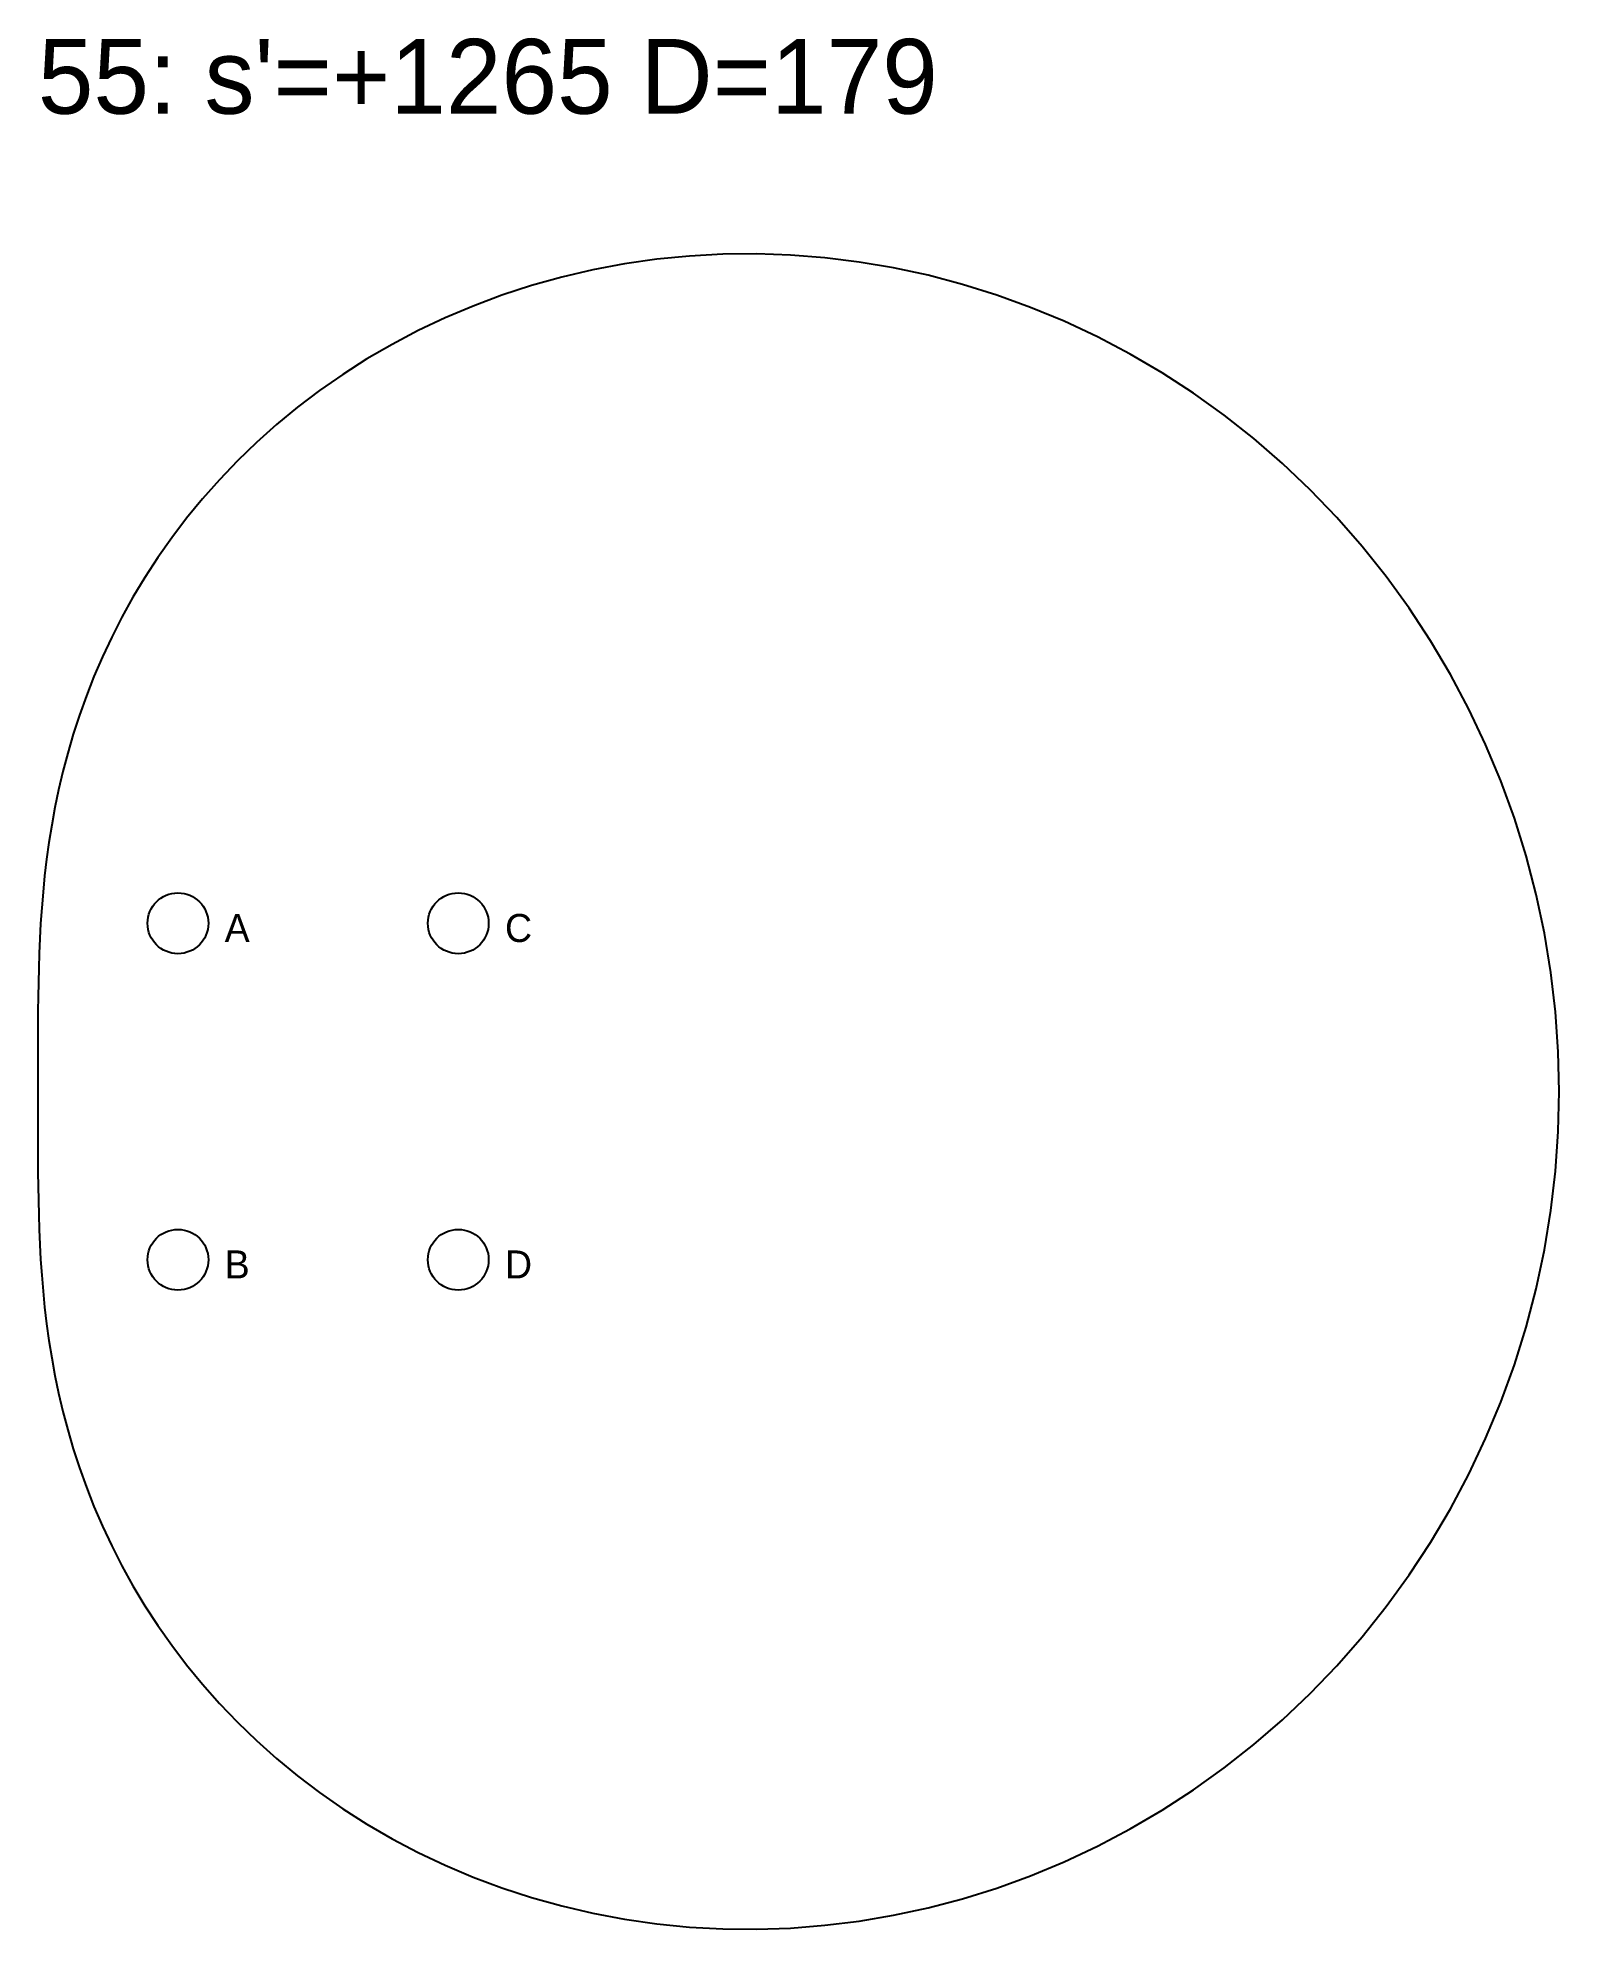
# Model space of a CAD drawing. Header units: millimetres. Extents: x 0 to 2007, y -5243 to 138.
# Drawn here: x 0 to 162.8, y -4489.6 to -4287.3 of the extents above; entities that cross this region are included whole.
import ezdxf

# ---------------------------------------------------------------- set-up
doc = ezdxf.new("R2010")
doc.units = ezdxf.units.MM
for name, color, linetype in [('DOWEL', 5, 'CONTINUOUS'), ('SLAB_55', 3, 'CONTINUOUS'), ('TEXT', 1, 'CONTINUOUS')]:
    doc.layers.add(name, color=color, linetype=linetype)

msp = doc.modelspace()

# ---------------------------------------------------------------- texts
at = {"layer": 'DOWEL'}
for s, p in [('A', (20, -4384)), ('C', (50, -4384)), ('B', (20, -4420)), ('D', (50, -4420))]:
    msp.add_text(s, height=3, dxfattribs=at).set_placement(p)
at = {"layer": 'TEXT'}
msp.add_text("55: s'=+1265 D=179", height=8, dxfattribs=at).set_placement((0, -4295.375))

# ---------------------------------------------------------------- linework, layer by layer
at = {"layer": 'DOWEL'}
for centre in [(15, -4382), (45, -4382), (15, -4418), (45, -4418)]:
    msp.add_circle(centre, 3.25, dxfattribs=at)
at = {"layer": 'SLAB_55'}
msp.add_lwpolyline([(162.828, -4400), (162.729, -4395.739), (162.432, -4391.488), (161.938, -4387.258), (161.248, -4383.059), (160.364, -4378.901), (159.29, -4374.795), (158.028, -4370.749), (156.582, -4366.773), (154.956, -4362.878), (153.157, -4359.072), (151.188, -4355.363), (149.055, -4351.76), (146.766, -4348.272), (144.327, -4344.905), (141.744, -4341.666), (139.026, -4338.563), (136.181, -4335.602), (133.216, -4332.789), (130.14, -4330.127), (126.962, -4327.624), (123.691, -4325.281), (120.335, -4323.104), (116.905, -4321.094), (113.41, -4319.255), (109.858, -4317.589), (106.26, -4316.096), (102.625, -4314.777), (98.962, -4313.633), (95.281, -4312.663), (91.591, -4311.867), (87.901, -4311.242), (84.219, -4310.787), (80.556, -4310.499), (76.918, -4310.375), (73.314, -4310.413), (69.753, -4310.607), (66.241, -4310.954), (62.785, -4311.449), (59.394, -4312.086), (56.072, -4312.861), (52.826, -4313.768), (49.662, -4314.8), (46.584, -4315.951), (43.598, -4317.216), (40.707, -4318.586), (37.915, -4320.055), (35.226, -4321.617), (32.642, -4323.264), (30.165, -4324.988), (27.797, -4326.784), (25.54, -4328.643), (23.394, -4330.56), (21.359, -4332.525), (19.436, -4334.534), (17.624, -4336.579), (15.921, -4338.653), (14.327, -4340.75), (12.84, -4342.864), (11.457, -4344.989), (10.177, -4347.12), (8.995, -4349.251), (7.91, -4351.376), (6.917, -4353.492), (6.013, -4355.594), (5.194, -4357.677), (4.456, -4359.74), (3.795, -4361.777), (3.207, -4363.786), (2.686, -4365.765), (2.228, -4367.712), (1.829, -4369.625), (1.485, -4371.503), (1.19, -4373.345), (0.94, -4375.151), (0.731, -4376.92), (0.558, -4378.652), (0.417, -4380.349), (0.304, -4382.012), (0.216, -4383.64), (0.148, -4385.238), (0.098, -4386.805), (0.061, -4388.345), (0.036, -4389.86), (0.019, -4391.352), (0.009, -4392.824), (0.004, -4394.28), (0.001, -4395.722), (0, -4397.154), (0, -4398.578), (0, -4400), (0, -4401.422), (0, -4402.846), (0.001, -4404.278), (0.004, -4405.72), (0.009, -4407.176), (0.019, -4408.648), (0.036, -4410.14), (0.061, -4411.655), (0.098, -4413.195), (0.148, -4414.762), (0.216, -4416.36), (0.304, -4417.988), (0.417, -4419.651), (0.558, -4421.348), (0.731, -4423.08), (0.94, -4424.849), (1.19, -4426.655), (1.485, -4428.497), (1.829, -4430.375), (2.228, -4432.288), (2.686, -4434.235), (3.207, -4436.214), (3.795, -4438.223), (4.456, -4440.26), (5.194, -4442.323), (6.013, -4444.406), (6.917, -4446.508), (7.91, -4448.624), (8.995, -4450.749), (10.177, -4452.88), (11.457, -4455.011), (12.84, -4457.136), (14.327, -4459.25), (15.921, -4461.347), (17.624, -4463.421), (19.436, -4465.466), (21.359, -4467.475), (23.394, -4469.44), (25.54, -4471.357), (27.797, -4473.216), (30.165, -4475.012), (32.642, -4476.736), (35.226, -4478.383), (37.915, -4479.945), (40.707, -4481.414), (43.598, -4482.784), (46.584, -4484.049), (49.662, -4485.2), (52.826, -4486.232), (56.072, -4487.139), (59.394, -4487.914), (62.785, -4488.551), (66.241, -4489.046), (69.753, -4489.393), (73.314, -4489.587), (76.918, -4489.625), (80.556, -4489.501), (84.219, -4489.213), (87.901, -4488.758), (91.591, -4488.133), (95.281, -4487.337), (98.962, -4486.367), (102.625, -4485.223), (106.26, -4483.904), (109.858, -4482.411), (113.41, -4480.745), (116.905, -4478.906), (120.335, -4476.896), (123.691, -4474.719), (126.962, -4472.376), (130.14, -4469.873), (133.216, -4467.211), (136.181, -4464.398), (139.026, -4461.437), (141.744, -4458.334), (144.327, -4455.095), (146.766, -4451.728), (149.055, -4448.24), (151.188, -4444.637), (153.157, -4440.928), (154.956, -4437.122), (156.582, -4433.227), (158.028, -4429.251), (159.29, -4425.205), (160.364, -4421.099), (161.248, -4416.941), (161.938, -4412.742), (162.432, -4408.512), (162.729, -4404.261)], close=True, dxfattribs=at)

msp.set_redraw_order([(e.dxf.handle, doc.entitydb.next_handle()) for e in msp.query("TEXT MTEXT ATTDEF DIMENSION ARC_DIMENSION")])  # texts and dimensions are drawn at this point

doc.saveas('drawing.dxf')
